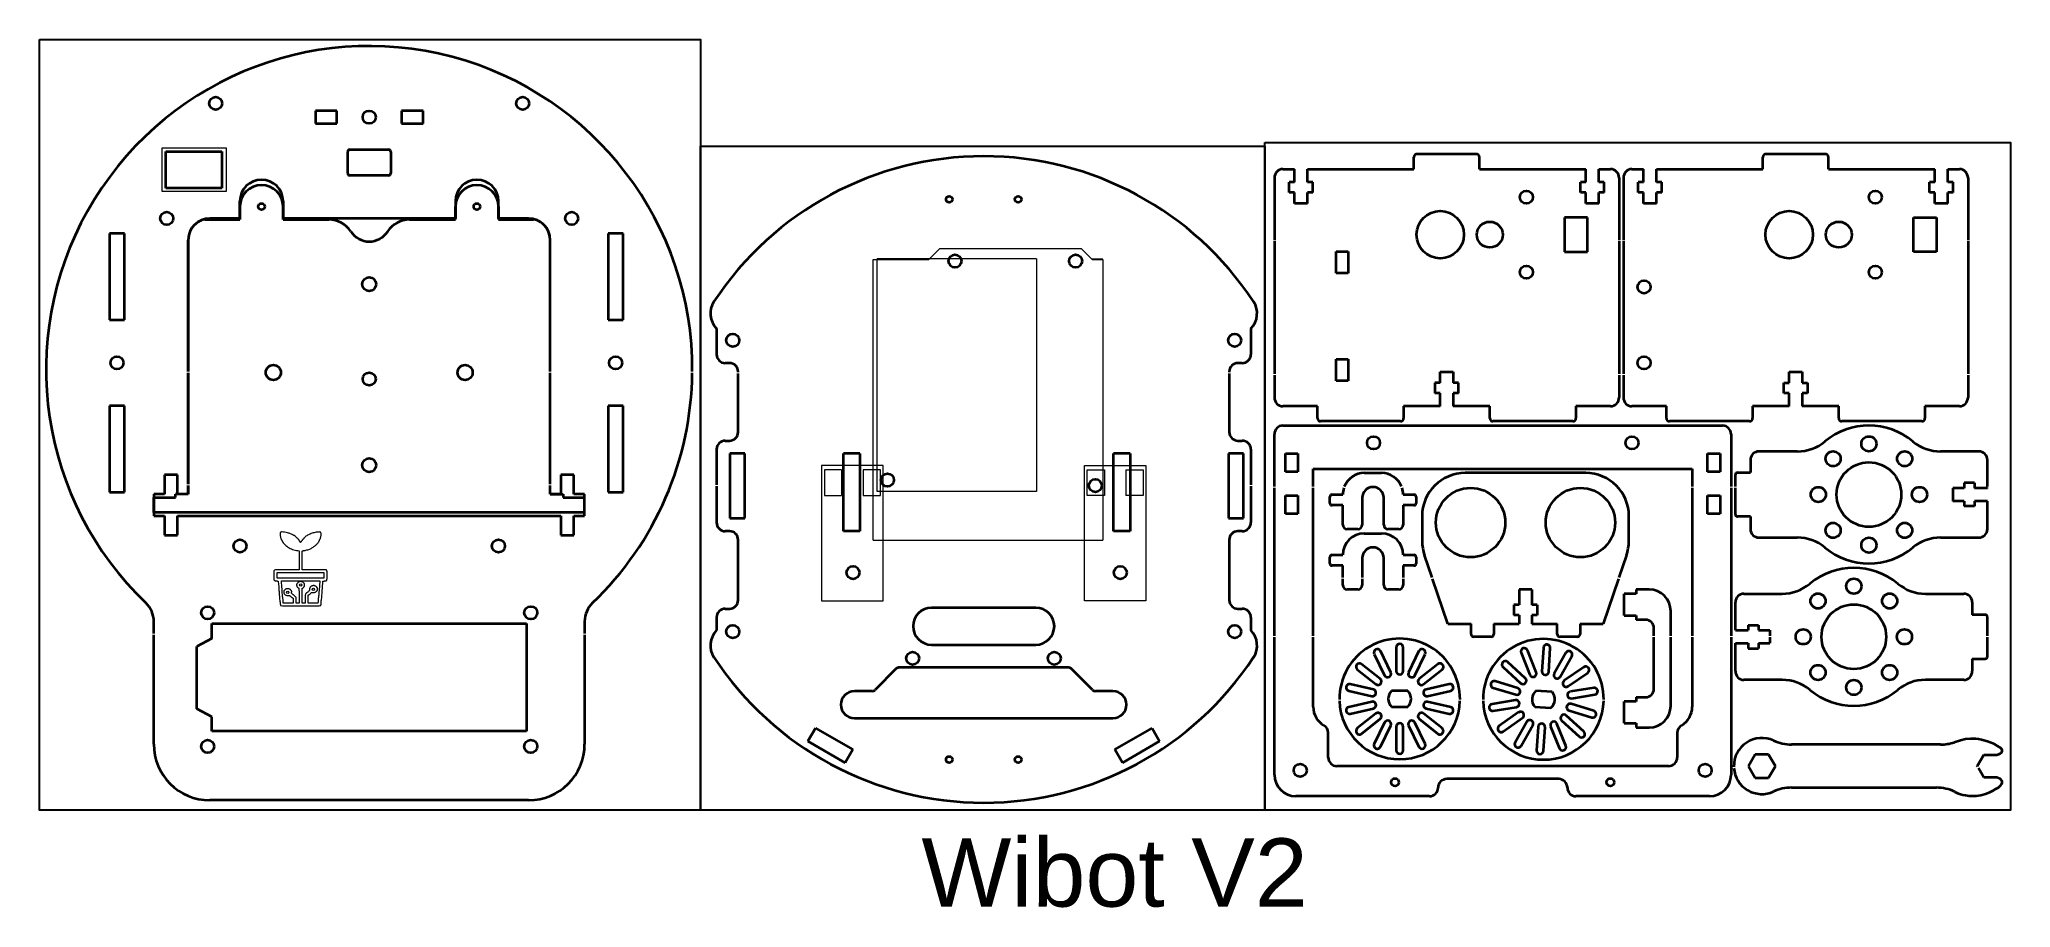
# Model space of a CAD drawing. Extents: x 80 to 538, y 371 to 572.
import ezdxf

# ---------------------------------------------------------------- set-up
doc = ezdxf.new("R2010")
doc.units = 0

msp = doc.modelspace()

# ---------------------------------------------------------------- texts
at = {"color": 5, "insert": (284.96, 386.9), "char_height": 15.8197, "attachment_point": 1}
msp.add_mtext_dynamic_manual_height_columns('{\\fArial|b0|i0|c0|p34;Wibot V2}', width=135.9355, gutter_width=1, heights=[0], dxfattribs=at)

# ---------------------------------------------------------------- linework, layer by layer
at = {"color": 7, "lineweight": 35, "ltscale": 0.075}
for p, q in [((144.27, 555.75), (144.27, 552.75)), ((149.27, 552.75), (149.27, 555.75)), ((164.27, 555.75), (164.27, 552.75)), ((169.27, 552.75), (169.27, 555.75)), ((371.57, 539.19), (371.57, 542.19)), ((374.57, 539.19), (374.57, 542.19)), ((439.17, 539.19), (439.17, 542.19)), ((442.17, 539.19), (442.17, 542.19)), ((452.57, 539.19), (452.57, 542.19)), ((455.57, 539.19), (455.57, 542.19)), ((520.17, 539.19), (520.17, 542.19)), ((523.17, 539.19), (523.17, 542.19)), ((126.77, 533.5), (126.77, 530.5)), ((136.77, 530.5), (136.77, 533.5)), ((176.77, 530.5), (176.77, 533.5)), ((186.77, 533.5), (186.77, 530.5)), ((374.57, 534.19), (371.57, 534.19)), ((442.17, 534.19), (439.17, 534.19)), ((455.57, 534.19), (452.57, 534.19)), ((523.17, 534.19), (520.17, 534.19)), ((405.37, 495.19), (408.37, 495.19)), ((486.37, 495.19), (489.37, 495.19)), ((405.37, 487.19), (405.37, 490.19)), ((408.37, 490.19), (408.37, 487.19)), ((486.37, 487.19), (486.37, 490.19)), ((489.37, 490.19), (489.37, 487.19)), ((474.37, 471.79), (477.37, 471.79)), ((112.27, 471.25), (109.27, 471.25)), ((114.77, 466.75), (111.77, 466.75)), ((198.77, 466.75), (201.77, 466.75)), ((204.27, 471.25), (201.27, 471.25)), ((524.37, 468.19), (524.37, 465.19)), ((532.37, 468.19), (529.37, 468.19)), ((532.37, 465.19), (529.37, 465.19)), ((477.37, 461.59), (474.37, 461.59)), ((109.27, 457.25), (112.27, 457.25)), ((201.27, 457.25), (204.27, 457.25)), ((426.66, 444.69), (423.66, 444.69)), ((453.87, 444.65), (450.87, 444.65)), ((237.41, 438.19), (237.41, 435.19)), ((361.41, 438.19), (361.41, 435.19)), ((473.87, 435.19), (476.87, 435.19)), ((481.87, 435.19), (481.87, 433.91)), ((531.87, 438.79), (528.87, 438.79)), ((473.87, 432.19), (476.87, 432.19)), ((481.87, 433.61), (481.87, 432.19)), ((528.87, 428.59), (531.87, 428.59)), ((450.87, 412.65), (453.87, 412.65))]:
    msp.add_line(p, q, dxfattribs=at)
at = {"color": 7, "lineweight": 35, "ltscale": 0.125}
for p, q in [((149.27, 555.75), (144.27, 555.75)), ((169.27, 555.75), (164.27, 555.75)), ((144.27, 552.75), (149.27, 552.75)), ((164.27, 552.75), (169.27, 552.75)), ((151.77, 541.22), (151.77, 546.22)), ((161.77, 546.22), (161.77, 541.22)), ((381.19, 518.07), (381.19, 523.07)), ((383.99, 523.07), (383.99, 518.07)), ((381.19, 493.07), (381.19, 498.07)), ((383.99, 498.07), (383.99, 493.07)), ((106.77, 466.75), (106.77, 461.75)), ((206.77, 461.75), (206.77, 466.75)), ((106.77, 466), (111.77, 466)), ((201.77, 466), (206.77, 466)), ((448.07, 438.65), (448.07, 443.65)), ((448.07, 413.65), (448.07, 418.65))]:
    msp.add_line(p, q, dxfattribs=at)
at = {"color": 7, "lineweight": 35, "ltscale": 0.325}
for p, q in [((109.58, 546.28), (122.58, 546.28)), ((122.58, 537.78), (109.58, 537.78))]:
    msp.add_line(p, q, dxfattribs=at)
at = {"color": 7, "lineweight": 35, "ltscale": 0.2125}
for p, q in [((109.58, 537.78), (109.58, 546.28)), ((122.58, 546.28), (122.58, 537.78)), ((405.37, 487.19), (396.87, 487.19)), ((416.87, 487.19), (408.37, 487.19)), ((486.37, 487.19), (477.87, 487.19)), ((497.87, 487.19), (489.37, 487.19))]:
    msp.add_line(p, q, dxfattribs=at)
at = {"color": 7, "lineweight": 35, "ltscale": 0.225}
for p, q in [((152.27, 546.72), (161.27, 546.72)), ((161.27, 540.72), (152.27, 540.72))]:
    msp.add_line(p, q, dxfattribs=at)
at = {"color": 7, "lineweight": 35, "ltscale": 0.07}
for p, q in [((399.27, 542.19), (399.27, 544.99)), ((414.47, 542.19), (414.47, 544.99)), ((480.27, 542.19), (480.27, 544.99)), ((495.47, 542.19), (495.47, 544.99)), ((381.19, 523.07), (383.99, 523.07)), ((383.99, 518.07), (381.19, 518.07)), ((381.19, 498.07), (383.99, 498.07)), ((383.99, 493.07), (381.19, 493.07)), ((376.87, 484.39), (376.87, 487.19)), ((396.87, 487.19), (396.87, 484.39)), ((416.87, 484.39), (416.87, 487.19)), ((436.87, 487.19), (436.87, 484.39)), ((457.87, 484.39), (457.87, 487.19)), ((477.87, 487.19), (477.87, 484.39)), ((497.87, 484.39), (497.87, 487.19)), ((517.87, 487.19), (517.87, 484.39)), ((450.87, 443.65), (448.07, 443.65)), ((448.07, 438.65), (450.87, 438.65)), ((450.87, 418.65), (448.07, 418.65)), ((448.07, 413.65), (450.87, 413.65))]:
    msp.add_line(p, q, dxfattribs=at)
at = {"color": 7, "lineweight": 35, "ltscale": 0.345}
for p, q in [((413.77, 545.69), (399.97, 545.69)), ((494.77, 545.69), (480.97, 545.69))]:
    msp.add_line(p, q, dxfattribs=at)
at = {"color": 7, "lineweight": 35}
for p, q in [((366.87, 540.19), (366.87, 525.75)), ((374.57, 542.19), (399.27, 542.19)), ((414.47, 542.19), (439.17, 542.19)), ((446.87, 540.19), (446.87, 525.75)), ((447.87, 540.19), (447.87, 525.75)), ((455.57, 542.19), (480.27, 542.19)), ((495.47, 542.19), (520.17, 542.19)), ((527.87, 540.19), (527.87, 525.75)), ((176.77, 530.75), (136.77, 530.75)), ((96.47, 527.25), (96.47, 507.25)), ((99.97, 507.25), (99.97, 527.25)), ((212.21, 527.25), (212.21, 507.25)), ((215.71, 507.25), (215.71, 527.25)), ((114.77, 525.75), (114.77, 495.23)), ((114.77, 495.23), (114.77, 525.75)), ((198.77, 495.23), (198.77, 525.75)), ((198.77, 495.23), (198.77, 525.75)), ((366.87, 525.45), (366.87, 494.67)), ((446.87, 525.45), (446.87, 494.67)), ((447.87, 525.45), (447.87, 494.67)), ((527.87, 525.45), (527.87, 494.67)), ((114.77, 494.93), (114.77, 469.09)), ((114.77, 469.09), (114.77, 494.93)), ((198.77, 469.09), (198.77, 494.93)), ((198.77, 469.09), (198.77, 494.93)), ((366.87, 494.37), (366.87, 489.19)), ((446.87, 494.37), (446.87, 489.19)), ((447.87, 494.37), (447.87, 489.19)), ((527.87, 494.37), (527.87, 489.19)), ((96.47, 487.25), (96.47, 467.25)), ((99.97, 467.25), (99.97, 487.25)), ((212.21, 487.25), (212.21, 467.25)), ((215.71, 467.25), (215.71, 487.25)), ((366.87, 468.53), (366.87, 480.69)), ((368.87, 482.69), (470.87, 482.69)), ((472.87, 480.69), (472.87, 468.53)), ((375.87, 472.69), (463.87, 472.69)), ((375.87, 468.53), (375.87, 472.69)), ((439.16, 471.69), (411.16, 471.69)), ((463.87, 472.69), (463.87, 468.53)), ((114.77, 466.75), (114.77, 468.79)), ((114.77, 468.79), (114.77, 466.75)), ((198.77, 466.75), (198.77, 468.79)), ((198.77, 466.75), (198.77, 468.79)), ((366.87, 433.91), (366.87, 468.23)), ((375.87, 433.91), (375.87, 468.23)), ((463.87, 468.23), (463.87, 433.91)), ((472.87, 468.23), (472.87, 433.91)), ((206.77, 462.5), (106.77, 462.5)), ((112.27, 461.75), (201.27, 461.75)), ((311.51, 440.42), (287.31, 440.42)), ((458.87, 433.91), (458.87, 439.65)), ((106.77, 434.47), (106.77, 437.23)), ((120.24, 436.75), (193.27, 436.75)), ((193.27, 436.75), (193.27, 411.75)), ((206.77, 437.23), (206.77, 434.47)), ((106.77, 408.75), (106.77, 434.17)), ((206.77, 434.17), (206.77, 408.75)), ((287.31, 431.84), (311.51, 431.84)), ((366.87, 401.69), (366.87, 433.61)), ((375.87, 417.46), (375.87, 433.61)), ((458.87, 417.65), (458.87, 433.61)), ((463.87, 433.61), (463.87, 417.46)), ((472.87, 433.61), (472.87, 401.69)), ((319, 426.59), (279.83, 426.59)), ((269.41, 414.79), (329.41, 414.79)), ((193.27, 411.75), (120.24, 411.75)), ((521.52, 408.69), (486.9, 408.69)), ((458.37, 403.69), (381.37, 403.69)), ((432.87, 400.69), (406.87, 400.69)), ((486.9, 398.69), (520.53, 398.69)), ((193.77, 395.75), (119.77, 395.75)), ((402.87, 396.69), (371.87, 396.69)), ((467.87, 396.69), (436.87, 396.69))]:
    msp.add_line(p, q, dxfattribs=at)
at = {"color": 7, "lineweight": 35, "ltscale": 0.0675}
for p, q in [((368.87, 542.19), (371.57, 542.19)), ((442.17, 542.19), (444.87, 542.19)), ((449.87, 542.19), (452.57, 542.19)), ((523.17, 542.19), (525.87, 542.19))]:
    msp.add_line(p, q, dxfattribs=at)
at = {"color": 7, "lineweight": 35, "ltscale": 0.03125}
for p, q in [((371.57, 539.19), (370.32, 539.19)), ((371.57, 536.79), (370.32, 536.79)), ((375.82, 539.19), (374.57, 539.19)), ((375.82, 536.79), (374.57, 536.79)), ((439.17, 539.19), (437.92, 539.19)), ((439.17, 536.79), (437.92, 536.79)), ((443.42, 539.19), (442.17, 539.19)), ((443.42, 536.79), (442.17, 536.79)), ((452.57, 539.19), (451.32, 539.19)), ((452.57, 536.79), (451.32, 536.79)), ((456.82, 539.19), (455.57, 539.19)), ((456.82, 536.79), (455.57, 536.79)), ((520.17, 539.19), (518.92, 539.19)), ((520.17, 536.79), (518.92, 536.79)), ((524.42, 539.19), (523.17, 539.19)), ((524.42, 536.79), (523.17, 536.79)), ((405.37, 492.59), (404.12, 492.59)), ((405.37, 490.19), (404.12, 490.19)), ((409.62, 492.59), (408.37, 492.59)), ((409.62, 490.19), (408.37, 490.19)), ((485.12, 492.59), (486.37, 492.59)), ((486.37, 490.19), (485.12, 490.19)), ((489.37, 492.59), (490.62, 492.59)), ((490.62, 490.19), (489.37, 490.19))]:
    msp.add_line(p, q, dxfattribs=at)
at = {"color": 7, "lineweight": 35, "ltscale": 0.060001}
for p, q in [((370.32, 536.79), (370.32, 539.19)), ((375.82, 536.79), (375.82, 539.19)), ((437.92, 536.79), (437.92, 539.19)), ((443.42, 536.79), (443.42, 539.19)), ((451.32, 536.79), (451.32, 539.19)), ((456.82, 536.79), (456.82, 539.19)), ((518.92, 536.79), (518.92, 539.19)), ((524.42, 536.79), (524.42, 539.19)), ((529.37, 469.39), (526.97, 469.39)), ((529.37, 463.99), (526.97, 463.99)), ((476.87, 436.39), (479.27, 436.39)), ((476.87, 430.99), (479.27, 430.99))]:
    msp.add_line(p, q, dxfattribs=at)
at = {"color": 7, "lineweight": 35, "ltscale": 0.064999}
for p, q in [((371.57, 534.19), (371.57, 536.79)), ((374.57, 534.19), (374.57, 536.79)), ((439.17, 534.19), (439.17, 536.79)), ((442.17, 534.19), (442.17, 536.79)), ((452.57, 534.19), (452.57, 536.79)), ((455.57, 534.19), (455.57, 536.79)), ((520.17, 534.19), (520.17, 536.79)), ((523.17, 534.19), (523.17, 536.79)), ((526.97, 468.19), (524.37, 468.19)), ((526.97, 465.19), (524.37, 465.19)), ((479.27, 435.19), (481.87, 435.19)), ((479.27, 432.19), (481.87, 432.19))]:
    msp.add_line(p, q, dxfattribs=at)
at = {"color": 7, "lineweight": 35, "ltscale": 0.175}
for p, q in [((126.77, 530.75), (119.77, 530.75)), ((193.77, 530.75), (186.77, 530.75))]:
    msp.add_line(p, q, dxfattribs=at)
at = {"color": 7, "lineweight": 35, "ltscale": 0.1}
for p, q in [((126.77, 530.75), (126.77, 534.75)), ((136.77, 534.75), (136.77, 530.75)), ((176.77, 534.75), (176.77, 530.75)), ((186.77, 530.75), (186.77, 534.75)), ((387.75, 471.69), (391.75, 471.69)), ((387.75, 457.69), (391.75, 457.69))]:
    msp.add_line(p, q, dxfattribs=at)
at = {"color": 7, "lineweight": 35, "ltscale": 0.132922}
for p, q in [((439.53, 530.97), (434.21, 530.97)), ((515.21, 530.97), (520.53, 530.97)), ((434.21, 523.01), (439.53, 523.01)), ((520.53, 523.01), (515.21, 523.01))]:
    msp.add_line(p, q, dxfattribs=at)
at = {"color": 7, "lineweight": 35, "ltscale": 0.19882}
for p, q in [((434.21, 530.97), (434.21, 523.01)), ((439.53, 523.01), (439.53, 530.97)), ((515.21, 523.01), (515.21, 530.97)), ((520.53, 530.97), (520.53, 523.01))]:
    msp.add_line(p, q, dxfattribs=at)
at = {"color": 7, "lineweight": 35, "ltscale": 0.0875}
for p, q in [((99.97, 527.25), (96.47, 527.25)), ((215.71, 527.25), (212.21, 527.25)), ((96.47, 507.25), (99.97, 507.25)), ((212.21, 507.25), (215.71, 507.25)), ((99.97, 487.25), (96.47, 487.25)), ((215.71, 487.25), (212.21, 487.25)), ((243.97, 476.19), (240.47, 476.19)), ((359.71, 476.19), (356.21, 476.19)), ((96.47, 467.25), (99.97, 467.25)), ((212.21, 467.25), (215.71, 467.25)), ((106.77, 462.5), (106.77, 466)), ((206.77, 462.5), (206.77, 466)), ((240.47, 461.19), (243.97, 461.19)), ((356.21, 461.19), (359.71, 461.19)), ((258.58, 409.47), (260.33, 412.5)), ((338.49, 412.5), (340.24, 409.47)), ((268.99, 407.5), (267.24, 404.47)), ((331.58, 404.47), (329.83, 407.5))]:
    msp.add_line(p, q, dxfattribs=at)
at = {"color": 7, "lineweight": 35, "ltscale": 0.204246}
for p, q in [((118.6, 530.5), (126.77, 530.5)), ((186.77, 530.5), (194.94, 530.5))]:
    msp.add_line(p, q, dxfattribs=at)
at = {"color": 7, "lineweight": 35, "ltscale": 0.26652}
for p, q in [((136.77, 530.5), (147.43, 530.5)), ((166.1, 530.5), (176.77, 530.5))]:
    msp.add_line(p, q, dxfattribs=at)
at = {"color": 3, "linetype": 'Continuous', "lineweight": 15}
for p, q in [((286.7, 521.23), (289.24, 523.77)), ((289.24, 523.77), (322, 523.77)), ((322, 523.77), (324.54, 521.23)), ((273.74, 456.09), (273.74, 521.23)), ((273.74, 521.23), (286.7, 521.23)), ((274.66, 467.4), (274.66, 521.4)), ((311.66, 521.4), (274.66, 521.4)), ((311.66, 521.4), (311.66, 467.4)), ((327.08, 521.23), (327.08, 456.09)), ((266.41, 472.44), (266.41, 466.44)), ((271.41, 472.44), (271.41, 466.44)), ((327.41, 472.44), (327.41, 466.44)), ((332.41, 472.44), (332.41, 466.44)), ((311.66, 467.4), (274.66, 467.4)), ((271.41, 466.44), (275.41, 466.44)), ((327.41, 466.44), (323.41, 466.44)), ((273.74, 456.09), (327.08, 456.09))]:
    msp.add_line(p, q, dxfattribs=at)
at = {"color": 3}
msp.add_line((327.08, 521.23), (324.54, 521.23), dxfattribs=at)
at = {"color": 7, "lineweight": 35, "ltscale": 0.15}
for p, q in [((237.41, 505.19), (237.41, 499.19)), ((361.41, 505.19), (361.41, 499.19))]:
    msp.add_line(p, q, dxfattribs=at)
at = {"color": 7, "lineweight": 35, "ltscale": 0.025}
for p, q in [((240.41, 497.19), (239.41, 497.19)), ((359.41, 497.19), (358.41, 497.19)), ((239.41, 479.19), (240.41, 479.19)), ((358.41, 479.19), (359.41, 479.19)), ((240.41, 458.19), (239.41, 458.19)), ((359.41, 458.19), (358.41, 458.19)), ((450.87, 444.65), (450.87, 443.65)), ((239.41, 440.19), (240.41, 440.19)), ((358.41, 440.19), (359.41, 440.19)), ((450.87, 438.65), (450.87, 437.65)), ((450.87, 419.65), (450.87, 418.65)), ((450.87, 413.65), (450.87, 412.65))]:
    msp.add_line(p, q, dxfattribs=at)
at = {"color": 7, "lineweight": 35, "ltscale": 0.35}
for p, q in [((242.41, 495.06), (242.41, 495.19)), ((242.41, 481.19), (242.41, 494.76)), ((356.41, 495.19), (356.41, 495.06)), ((356.41, 494.76), (356.41, 481.19)), ((242.41, 442.19), (242.41, 456.19)), ((356.41, 456.19), (356.41, 442.19)), ((454.97, 433.91), (454.97, 435.65)), ((454.97, 421.65), (454.97, 433.61))]:
    msp.add_line(p, q, dxfattribs=at)
at = {"color": 7, "lineweight": 35, "ltscale": 0.065}
for p, q in [((405.37, 492.59), (405.37, 495.19)), ((408.37, 495.19), (408.37, 492.59)), ((486.37, 492.59), (486.37, 495.19)), ((489.37, 495.19), (489.37, 492.59))]:
    msp.add_line(p, q, dxfattribs=at)
at = {"color": 7, "lineweight": 35, "ltscale": 0.06}
for p, q in [((404.12, 492.59), (404.12, 490.19)), ((409.62, 490.19), (409.62, 492.59)), ((485.12, 490.19), (485.12, 492.59)), ((490.62, 492.59), (490.62, 490.19)), ((422.46, 441.09), (422.46, 438.69)), ((427.86, 441.09), (427.86, 438.69)), ((412.51, 434.29), (412.51, 436.69)), ((417.81, 436.69), (417.81, 434.29)), ((432.51, 434.29), (432.51, 436.69)), ((437.81, 436.69), (437.81, 434.29))]:
    msp.add_line(p, q, dxfattribs=at)
at = {"color": 7, "lineweight": 35, "ltscale": 0.2}
for p, q in [((376.87, 487.19), (368.87, 487.19)), ((444.87, 487.19), (436.87, 487.19)), ((457.87, 487.19), (449.87, 487.19)), ((525.87, 487.19), (517.87, 487.19))]:
    msp.add_line(p, q, dxfattribs=at)
at = {"color": 7, "lineweight": 35, "ltscale": 0.464999}
for p, q in [((396.17, 483.69), (377.57, 483.69)), ((436.17, 483.69), (417.57, 483.69)), ((477.17, 483.69), (458.57, 483.69)), ((517.17, 483.69), (498.57, 483.69))]:
    msp.add_line(p, q, dxfattribs=at)
at = {"color": 7, "lineweight": 35, "ltscale": 0.425}
for p, q in [((237.41, 477.19), (237.41, 468.92)), ((361.41, 477.19), (361.41, 468.92)), ((237.41, 468.62), (237.41, 460.19)), ((361.41, 468.62), (361.41, 460.19))]:
    msp.add_line(p, q, dxfattribs=at)
at = {"color": 7, "lineweight": 35, "ltscale": 0.375}
for p, q in [((240.47, 476.19), (240.47, 461.19)), ((243.97, 461.19), (243.97, 476.19)), ((356.21, 476.19), (356.21, 461.19)), ((359.71, 461.19), (359.71, 476.19))]:
    msp.add_line(p, q, dxfattribs=at)
at = {"color": 7, "lineweight": 35, "ltscale": 0.45}
for p, q in [((266.82, 458.19), (266.82, 476.19)), ((270.62, 476.19), (270.62, 458.19)), ((329.56, 458.19), (329.56, 476.19)), ((333.36, 476.19), (333.36, 458.19))]:
    msp.add_line(p, q, dxfattribs=at)
at = {"color": 7, "lineweight": 35, "ltscale": 0.095}
for p, q in [((270.62, 476.19), (266.82, 476.19)), ((333.36, 476.19), (329.56, 476.19)), ((270.62, 458.19), (266.82, 458.19)), ((333.36, 458.19), (329.56, 458.19))]:
    msp.add_line(p, q, dxfattribs=at)
at = {"color": 7, "lineweight": 35, "ltscale": 0.105}
for p, q in [((369.42, 471.99), (369.42, 476.19)), ((372.32, 476.19), (372.32, 471.99)), ((467.42, 471.99), (467.42, 476.19)), ((470.32, 476.19), (470.32, 471.99))]:
    msp.add_line(p, q, dxfattribs=at)
at = {"color": 7, "lineweight": 35, "ltscale": 0.0725}
for p, q in [((369.42, 476.19), (372.32, 476.19)), ((372.32, 471.99), (369.42, 471.99)), ((477.37, 474.69), (477.37, 471.79)), ((369.42, 466.49), (372.32, 466.49)), ((372.32, 462.19), (369.42, 462.19)), ((477.37, 461.59), (477.37, 458.69)), ((528.87, 441.69), (528.87, 438.79)), ((528.87, 428.59), (528.87, 425.69))]:
    msp.add_line(p, q, dxfattribs=at)
at = {"color": 7, "lineweight": 35, "ltscale": 0.072501}
for p, q in [((467.42, 476.19), (470.32, 476.19)), ((470.32, 471.99), (467.42, 471.99)), ((467.42, 466.49), (470.32, 466.49)), ((470.32, 462.19), (467.42, 462.19))]:
    msp.add_line(p, q, dxfattribs=at)
at = {"color": 7, "lineweight": 35, "ltscale": 0.222169}
for p, q in [((488.25, 476.69), (479.37, 476.69)), ((479.37, 456.69), (488.25, 456.69)), ((475.87, 443.69), (484.75, 443.69)), ((484.75, 423.69), (475.87, 423.69))]:
    msp.add_line(p, q, dxfattribs=at)
at = {"color": 7, "lineweight": 35, "ltscale": 0.222168}
for p, q in [((530.37, 476.69), (521.48, 476.69)), ((521.48, 456.69), (530.37, 456.69)), ((517.98, 443.69), (526.87, 443.69)), ((526.87, 423.69), (517.98, 423.69))]:
    msp.add_line(p, q, dxfattribs=at)
at = {"color": 7, "lineweight": 35, "ltscale": 0.23}
for p, q in [((473.87, 468.53), (473.87, 471.29)), ((473.87, 462.09), (473.87, 468.23)), ((532.37, 433.91), (532.37, 438.29)), ((532.37, 429.09), (532.37, 433.61))]:
    msp.add_line(p, q, dxfattribs=at)
at = {"color": 7, "lineweight": 35, "ltscale": 0.1625}
for p, q in [((532.37, 468.53), (532.37, 474.69)), ((532.37, 468.19), (532.37, 468.23)), ((532.37, 458.69), (532.37, 465.19)), ((473.87, 435.19), (473.87, 441.69)), ((473.87, 425.69), (473.87, 432.19))]:
    msp.add_line(p, q, dxfattribs=at)
at = {"color": 7, "lineweight": 35, "ltscale": 0.0625}
for p, q in [((109.27, 466.75), (106.77, 466.75)), ((114.77, 466.75), (112.27, 466.75)), ((201.27, 466.75), (198.77, 466.75)), ((206.77, 466.75), (204.27, 466.75)), ((380.25, 466.69), (382.75, 466.69)), ((396.75, 466.69), (399.25, 466.69)), ((382.75, 464.19), (380.25, 464.19)), ((399.25, 464.19), (396.75, 464.19)), ((106.77, 461.75), (109.27, 461.75)), ((204.27, 461.75), (206.77, 461.75)), ((386.25, 458.69), (383.75, 458.69)), ((395.75, 458.69), (393.25, 458.69)), ((380.25, 452.69), (382.75, 452.69)), ((382.75, 450.19), (380.25, 450.19)), ((396.75, 452.69), (399.25, 452.69)), ((399.25, 450.19), (396.75, 450.19)), ((386.25, 444.69), (383.75, 444.69)), ((395.75, 444.69), (393.25, 444.69))]:
    msp.add_line(p, q, dxfattribs=at)
at = {"color": 7, "lineweight": 35, "ltscale": 0.1125}
for p, q in [((109.27, 471.25), (109.27, 466.75)), ((112.27, 466.75), (112.27, 471.25)), ((201.27, 471.25), (201.27, 466.75)), ((204.27, 466.75), (204.27, 471.25)), ((382.75, 459.69), (382.75, 464.19)), ((396.75, 464.19), (396.75, 459.69)), ((109.27, 461.75), (109.27, 457.25)), ((112.27, 457.25), (112.27, 461.75)), ((201.27, 461.75), (201.27, 457.25)), ((204.27, 457.25), (204.27, 461.75)), ((382.75, 447.42), (382.75, 450.19)), ((396.75, 450.19), (396.75, 447.42)), ((382.75, 445.69), (382.75, 447.12)), ((396.75, 447.12), (396.75, 445.69))]:
    msp.add_line(p, q, dxfattribs=at)
at = {"color": 7, "lineweight": 35, "ltscale": 0.01875}
for p, q in [((111.77, 466), (111.77, 466.75)), ((201.77, 466.75), (201.77, 466))]:
    msp.add_line(p, q, dxfattribs=at)
at = {"color": 7, "lineweight": 35, "ltscale": 0.03}
for p, q in [((526.97, 469.39), (526.97, 468.19)), ((529.37, 469.39), (529.37, 468.19)), ((526.97, 465.19), (526.97, 463.99)), ((529.37, 465.19), (529.37, 463.99)), ((423.66, 441.09), (422.46, 441.09)), ((427.86, 441.09), (426.66, 441.09)), ((423.66, 438.69), (422.46, 438.69)), ((427.86, 438.69), (426.66, 438.69)), ((476.87, 436.39), (476.87, 435.19)), ((479.27, 436.39), (479.27, 435.19)), ((476.87, 432.19), (476.87, 430.99)), ((479.27, 432.19), (479.27, 430.99))]:
    msp.add_line(p, q, dxfattribs=at)
at = {"color": 7, "lineweight": 35, "ltscale": 0.1075}
for p, q in [((369.42, 462.19), (369.42, 466.49)), ((372.32, 466.49), (372.32, 462.19)), ((467.42, 462.19), (467.42, 466.49)), ((470.32, 466.49), (470.32, 462.19))]:
    msp.add_line(p, q, dxfattribs=at)
at = {"color": 7, "lineweight": 35, "ltscale": 0.0375}
for p, q in [((379.75, 464.69), (379.75, 466.19)), ((399.75, 466.19), (399.75, 464.69)), ((379.75, 450.69), (379.75, 452.19)), ((399.75, 452.19), (399.75, 450.69))]:
    msp.add_line(p, q, dxfattribs=at)
at = {"color": 7, "lineweight": 35, "ltscale": 0.15625}
for p, q in [((387.25, 465.94), (387.25, 459.69)), ((392.25, 459.69), (392.25, 465.94)), ((387.25, 451.94), (387.25, 447.42)), ((392.25, 445.69), (392.25, 451.94)), ((387.25, 447.12), (387.25, 445.69))]:
    msp.add_line(p, q, dxfattribs=at)
at = {"color": 7, "lineweight": 35, "ltscale": 0.145833}
for p, q in [((401.16, 461.69), (401.16, 455.86)), ((449.16, 455.86), (449.16, 461.69))]:
    msp.add_line(p, q, dxfattribs=at)
at = {"color": 7, "lineweight": 35, "ltscale": 0.420833}
for p, q in [((403.48, 447.42), (401.7, 452.61)), ((448.62, 452.61), (446.83, 447.42)), ((407.16, 436.69), (403.58, 447.12)), ((446.73, 447.12), (443.16, 436.69))]:
    msp.add_line(p, q, dxfattribs=at)
at = {"color": 7, "lineweight": 35, "ltscale": 0.09}
for p, q in [((423.66, 444.69), (423.66, 441.09)), ((426.66, 444.69), (426.66, 441.09))]:
    msp.add_line(p, q, dxfattribs=at)
at = {"color": 7, "lineweight": 35, "ltscale": 0.086289}
msp.add_line((120.24, 433.3), (120.24, 436.75), dxfattribs=at)
at = {"color": 7, "lineweight": 35, "ltscale": 0.133749}
msp.add_line((407.16, 436.69), (412.51, 436.69), dxfattribs=at)
at = {"color": 7, "lineweight": 35, "ltscale": 0.14625}
msp.add_line((417.81, 436.69), (423.66, 436.69), dxfattribs=at)
at = {"color": 7, "lineweight": 35, "ltscale": 0.05}
for p, q in [((423.66, 438.69), (423.66, 436.69)), ((426.66, 438.69), (426.66, 436.69))]:
    msp.add_line(p, q, dxfattribs=at)
at = {"color": 7, "lineweight": 35, "ltscale": 0.146249}
msp.add_line((426.66, 436.69), (432.51, 436.69), dxfattribs=at)
at = {"color": 7, "lineweight": 35, "ltscale": 0.13375}
msp.add_line((437.81, 436.69), (443.16, 436.69), dxfattribs=at)
at = {"color": 7, "lineweight": 35, "ltscale": 0.0525}
for p, q in [((452.97, 437.65), (450.87, 437.65)), ((450.87, 419.65), (452.97, 419.65))]:
    msp.add_line(p, q, dxfattribs=at)
at = {"color": 7, "lineweight": 35, "ltscale": 0.098822}
msp.add_line((120.24, 433.3), (116.77, 431.42), dxfattribs=at)
at = {"color": 7, "lineweight": 35, "ltscale": 0.361622}
msp.add_line((116.77, 416.96), (116.77, 431.42), dxfattribs=at)
at = {"color": 7, "lineweight": 35, "ltscale": 0.1375}
for p, q in [((393.88, 425.43), (391.5, 430.39)), ((395.16, 431.22), (395.16, 425.72)), ((396.76, 425.72), (396.76, 431.22)), ((400.42, 430.39), (398.04, 425.43)), ((386.12, 426.1), (390.42, 422.67)), ((391.42, 423.92), (387.12, 427.35)), ((390.05, 429.69), (392.44, 424.74)), ((399.48, 424.74), (401.87, 429.69)), ((404.8, 427.35), (400.5, 423.92)), ((401.5, 422.67), (405.8, 426.1)), ((419.96, 426.64), (424.02, 422.94)), ((425.1, 424.12), (421.04, 427.83)), ((434.52, 429.97), (431.81, 425.19)), ((433.2, 424.4), (435.91, 429.18)), ((384.13, 421.15), (389.49, 419.93)), ((389.85, 421.49), (384.49, 422.71)), ((407.43, 422.71), (402.07, 421.49)), ((402.43, 419.93), (407.79, 421.15)), ((417.65, 421.84), (422.92, 420.26)), ((423.37, 421.8), (418.11, 423.37)), ((435.08, 422.2), (439.6, 425.34)), ((441, 421.85), (435.57, 420.98)), ((384.49, 415.83), (389.85, 417.06)), ((402.07, 417.06), (407.43, 415.83)), ((422.83, 418.96), (417.4, 418.09)), ((417.65, 416.51), (423.08, 417.38)), ((435.27, 416.56), (440.54, 414.98)), ((441, 416.52), (435.73, 418.1)), ((435.82, 419.4), (441.25, 420.27)), ((390.42, 415.88), (386.12, 412.45)), ((387.12, 411.2), (391.42, 414.63)), ((392.44, 413.81), (390.05, 408.85)), ((391.5, 408.16), (393.88, 413.11)), ((395.16, 412.82), (395.16, 407.32)), ((396.76, 407.32), (396.76, 412.82)), ((398.04, 413.11), (400.42, 408.16)), ((401.87, 408.85), (399.48, 413.81)), ((400.5, 414.63), (404.8, 411.2)), ((405.8, 412.45), (401.5, 415.88)), ((423.57, 416.16), (419.05, 413.02)), ((419.96, 411.71), (424.48, 414.85)), ((425.45, 413.96), (422.74, 409.18)), ((424.13, 408.39), (426.84, 413.17)), ((428.1, 412.8), (427.73, 407.31)), ((429.33, 407.2), (429.69, 412.69)), ((434.52, 408.39), (432.47, 413.49)), ((433.55, 414.24), (437.61, 410.53)), ((438.69, 411.71), (434.63, 415.42))]:
    msp.add_line(p, q, dxfattribs=at)
at = {"color": 7, "lineweight": 35, "ltscale": 0.1025}
for p, q in [((417.21, 433.69), (413.11, 433.69)), ((437.21, 433.69), (433.11, 433.69))]:
    msp.add_line(p, q, dxfattribs=at)
at = {"color": 7, "lineweight": 35, "ltscale": 0.137499}
for p, q in [((427.66, 425.46), (425.61, 430.57)), ((429.32, 431.16), (428.95, 425.67)), ((430.55, 425.56), (430.92, 431.05)), ((430.99, 412.9), (433.04, 407.79))]:
    msp.add_line(p, q, dxfattribs=at)
at = {"color": 7, "lineweight": 35, "ltscale": 0.173744}
msp.add_line((279.12, 426.3), (274.2, 421.39), dxfattribs=at)
at = {"color": 7, "lineweight": 35, "ltscale": 0.173743}
msp.add_line((324.62, 421.39), (319.7, 426.3), dxfattribs=at)
at = {"color": 7, "lineweight": 35, "ltscale": 0.137501}
for p, q in [((424.12, 429.97), (426.18, 424.87)), ((438.69, 426.65), (434.17, 423.51)), ((389.49, 418.62), (384.13, 417.39)), ((407.79, 417.39), (402.43, 418.62))]:
    msp.add_line(p, q, dxfattribs=at)
at = {"color": 7, "lineweight": 35, "ltscale": 0.102145}
for p, q in [((273.5, 421.09), (269.41, 421.09)), ((329.41, 421.09), (325.33, 421.09))]:
    msp.add_line(p, q, dxfattribs=at)
at = {"color": 7, "lineweight": 35, "ltscale": 0.093633}
for p, q in [((397.83, 421.15), (394.09, 421.15)), ((431.32, 420.93), (427.58, 421.18)), ((394.09, 417.4), (397.83, 417.4)), ((427.33, 417.43), (431.07, 417.18))]:
    msp.add_line(p, q, dxfattribs=at)
at = {"color": 7, "lineweight": 35, "ltscale": 0.098827}
msp.add_line((120.24, 415.08), (116.77, 416.96), dxfattribs=at)
at = {"color": 7, "lineweight": 35, "ltscale": 0.083147}
msp.add_line((120.24, 411.75), (120.24, 415.08), dxfattribs=at)
at = {"color": 7, "lineweight": 35, "ltscale": 0.25}
for p, q in [((260.33, 412.5), (268.99, 407.5)), ((267.24, 404.47), (258.58, 409.47))]:
    msp.add_line(p, q, dxfattribs=at)
at = {"color": 7, "lineweight": 35, "ltscale": 0.250001}
for p, q in [((329.83, 407.5), (338.49, 412.5)), ((340.24, 409.47), (331.58, 404.47))]:
    msp.add_line(p, q, dxfattribs=at)
at = {"color": 7, "lineweight": 35, "ltscale": 0.142688}
for p, q in [((379.37, 405.69), (379.37, 411.4)), ((460.37, 411.4), (460.37, 405.69))]:
    msp.add_line(p, q, dxfattribs=at)
at = {"color": 7, "lineweight": 35, "ltscale": 0.07828}
for p, q in [((478.46, 406.4), (476.89, 403.69)), ((476.89, 403.69), (478.46, 400.98)), ((481.59, 406.4), (478.46, 406.4)), ((483.15, 403.69), (481.59, 406.4)), ((481.59, 400.98), (483.15, 403.69)), ((478.46, 400.98), (481.59, 400.98))]:
    msp.add_line(p, q, dxfattribs=at)
at = {"color": 7, "lineweight": 35, "ltscale": 0.07595}
for p, q in [((530.02, 403.69), (531.54, 406.32)), ((530.11, 403.53), (530.02, 403.69)), ((531.54, 401.06), (530.29, 403.23))]:
    msp.add_line(p, q, dxfattribs=at)
at = {"color": 7, "lineweight": 35, "ltscale": 0.075949}
for p, q in [((531.54, 406.32), (534.58, 406.32)), ((534.58, 401.06), (531.54, 401.06))]:
    msp.add_line(p, q, dxfattribs=at)
for points in [[(80.22, 572.29), (233.63, 572.29), (233.63, 393.46), (80.22, 393.46)], [(233.63, 547.53), (364.67, 547.53), (364.67, 393.46), (233.63, 393.46)], [(364.67, 548.35), (537.75, 548.35), (537.75, 393.46), (364.67, 393.46)]]:
    msp.add_lwpolyline(points, close=True)
at = {"color": 3, "linetype": 'Continuous', "lineweight": 15}
msp.add_lwpolyline([(123.65, 537.05), (123.65, 547.05), (108.65, 547.05), (108.65, 537.05)], close=True, dxfattribs=at)
for points in [[(276.06, 467), (276.06, 473.44), (261.76, 473.44), (261.76, 442.04), (276.06, 442.04), (276.06, 473.44)], [(266.41, 472.44), (262.41, 472.44), (262.41, 466.44), (266.41, 466.44)], [(275.41, 466.44), (275.41, 472.44), (271.41, 472.44)], [(322.76, 467), (322.76, 473.44), (337.06, 473.44), (337.06, 442.04), (322.76, 442.04), (322.76, 473.44)], [(323.41, 466.44), (323.41, 472.44), (327.41, 472.44)], [(332.41, 472.44), (336.41, 472.44), (336.41, 466.44), (332.41, 466.44)]]:
    msp.add_lwpolyline(points, dxfattribs=at)
for points in [[(136.17, 457.89, 0.06243), (136.11, 457.82, 0.095329), (136.08, 457.74, 0.052055), (136.08, 457.63, 0.008033), (136.09, 457.4, 0.019619), (136.13, 457.09, 0.014307), (136.2, 456.75, 0.008091), (136.27, 456.44, 0.177661), (136.33, 456.36, -0.115974), (136.34, 456.34, -0.006792), (136.39, 456.26, -0.009984), (136.43, 456.17, -0.007168), (136.48, 456.06, 0.015595), (136.53, 455.94, 0.015505), (136.59, 455.83, 0.015544), (136.65, 455.74, 0.056743), (136.69, 455.68, -0.025343), (136.73, 455.64, -0.028687), (136.76, 455.6, -0.029725), (136.79, 455.57, -0.119676), (136.79, 455.54, 0.202931), (136.84, 455.44, 0.005175), (137.22, 455.07, 0.011737), (137.61, 454.73, 0.028906), (137.91, 454.5, 0.031277), (138.43, 454.2, 0.027909), (139, 453.96, 0.027879), (139.59, 453.78, 0.031022), (140.18, 453.67), (140.48, 453.64), (140.48, 451.44), (140.48, 449.25), (137.73, 449.25), (134.98, 449.25), (134.81, 449.13), (134.64, 449.02), (134.64, 447.94), (134.64, 446.87), (134.81, 446.75, 0.041624), (134.91, 446.7, 0.049689), (135.01, 446.66, 0.040704), (135.13, 446.64, 0.0175), (135.3, 446.64, -0.007086), (135.49, 446.63, -0.086207), (135.57, 446.62, -0.221674), (135.6, 446.58, -0.081654), (135.61, 446.51, 0.031183), (135.62, 446.46, 0.04025), (135.63, 446.42, 0.0451), (135.64, 446.39, 0.18027), (135.66, 446.37, -0.279484), (135.67, 446.35, -0.000378), (135.73, 445.74, -0.002897), (135.78, 445.05, -0.001762), (135.84, 444.23, 0.00143), (135.9, 443.41, 0.002338), (135.96, 442.72, 0.00029), (136.01, 442.11, 0.214541), (136.02, 442.08, -0.199811), (136.04, 442.05, -0.004281), (136.06, 441.91, -0.009175), (136.08, 441.74, -0.005977), (136.09, 441.54, 0.008518), (136.11, 441.31, 0.022468), (136.14, 441.14, 0.029803), (136.17, 441.02, 0.120138), (136.2, 440.96, 0.191284), (136.32, 440.91, 0.003091), (137.03, 440.89, 0.003828), (138.2, 440.88, 0.000429), (140.86, 440.88, 0.000306), (143.86, 440.88, 0.005172), (144.85, 440.89, 0.008652), (145.39, 440.91, 0.224382), (145.51, 440.98, 0.102504), (145.55, 441.06, 0.018573), (145.58, 441.21, 0.015977), (145.6, 441.43, 0.006916), (145.63, 441.72, -0.00493), (145.64, 441.97, -0.007701), (145.66, 442.18, -0.003007), (145.68, 442.36, -0.209089), (145.7, 442.39, 0.217737), (145.71, 442.41, 0.000319), (145.76, 443.01, 0.002466), (145.82, 443.69, 0.001509), (145.88, 444.49, -0.000882), (145.93, 445.28, -0.001445), (145.98, 445.96, -0.000136), (146.03, 446.56, -0.166192), (146.04, 446.58, -0.169566), (146.06, 446.59, -0.003523), (146.17, 446.61, -0.007813), (146.3, 446.63, -0.00513), (146.45, 446.64, 0.012853), (146.6, 446.66, 0.016007), (146.74, 446.69, 0.014325), (146.86, 446.72, 0.106593), (146.91, 446.74, 0.187617), (146.95, 446.81, 0.018734), (146.97, 447.01, 0.013002), (146.98, 447.34, 0.002323), (146.98, 447.95, 0.001456), (146.98, 448.69, 0.021751), (146.97, 448.95, 0.070901), (146.93, 449.08, 0.147006), (146.87, 449.17, 0.13863), (146.73, 449.21, 0.008115), (146.29, 449.23, 0.006115), (145.56, 449.24, 0.000771), (143.97, 449.25), (141.19, 449.25), (141.2, 451.38, -0.001646), (141.2, 452.21, -0.002642), (141.21, 452.91, -0.000494), (141.22, 453.53, -0.14723), (141.23, 453.58, -0.169856), (141.27, 453.6, -0.010823), (141.39, 453.63, -0.014885), (141.53, 453.67, -0.010466), (141.7, 453.7, 0.023943), (142.09, 453.77, 0.014437), (142.54, 453.9, 0.014254), (142.97, 454.05, 0.038402), (143.26, 454.18, 0.007835), (143.64, 454.41, 0.014438), (143.94, 454.6, 0.017603), (144.18, 454.77, 0.028146), (144.37, 454.94, 0.007809), (144.49, 455.07, 0.007451), (144.61, 455.2, 0.004639), (144.76, 455.37, 0.001053), (145.02, 455.67, 0.038837), (145.07, 455.74, 0.013355), (145.13, 455.85, 0.01318), (145.19, 455.98, 0.014884), (145.24, 456.1, -0.008373), (145.29, 456.21, -0.011468), (145.34, 456.31, -0.008364), (145.38, 456.39, -0.119276), (145.4, 456.42, 0.191092), (145.46, 456.5, 0.008899), (145.53, 456.84, 0.01568), (145.58, 457.2, 0.028145), (145.6, 457.5, 0.037771), (145.57, 457.8, 0.205141), (145.49, 457.94, 0.153141), (145.31, 458, 0.018857), (144.9, 457.98, 0.042329), (143.97, 457.84, 0.041182), (143.06, 457.53, 0.043233), (142.26, 457.11, 0.062797), (141.65, 456.59, -0.000959), (141.57, 456.51, -0.000665), (141.49, 456.41, -0.00067), (141.4, 456.32, -0.001381), (141.34, 456.25, 0.012375), (141.28, 456.19, 0.016737), (141.24, 456.14, 0.013748), (141.2, 456.09, 0.147649), (141.19, 456.06, -0.127793), (141.19, 456.04, -0.020881), (141.17, 456.01, -0.021827), (141.14, 455.96, -0.017702), (141.1, 455.92, 0.023635), (141.06, 455.87, 0.01241), (141.01, 455.81, 0.012318), (140.96, 455.74, 0.018495), (140.93, 455.67), (140.85, 455.53), (140.78, 455.65, 0.011435), (140.76, 455.7, 0.013166), (140.73, 455.75, 0.012299), (140.7, 455.78, 0.071268), (140.69, 455.8, -0.071599), (140.67, 455.82, -0.006568), (140.63, 455.87, -0.008379), (140.58, 455.94, -0.00647), (140.54, 456.01, 0.017515), (140.48, 456.1, 0.009504), (140.41, 456.2, 0.009458), (140.33, 456.3, 0.014756), (140.26, 456.38, 0.021235), (140.07, 456.56, 0.004934), (139.74, 456.85, 0.001249), (139.38, 457.16, 0.179494), (139.33, 457.18, -0.122166), (139.31, 457.19, -0.002172), (139.23, 457.23, -0.005301), (139.12, 457.29, -0.003494), (139.01, 457.36, 0.044751), (138.5, 457.6, 0.023781), (137.83, 457.81, 0.023719), (137.14, 457.95, 0.040149), (136.55, 458, 0.019708), (136.41, 458, 0.050768), (136.31, 457.98, 0.066259), (136.24, 457.95, 0.060021)], [(146.26, 447.97), (146.26, 447.3), (140.84, 447.3), (135.41, 447.3), (135.41, 447.93, -0.005049), (135.41, 448.18, -0.00776), (135.42, 448.39, -0.003323), (135.43, 448.57, -0.182194), (135.44, 448.6, -0.197221), (135.48, 448.61, -0.000055), (137.05, 448.62, -0.000979), (138.8, 448.63, -0.000593), (140.87, 448.63), (146.26, 448.63)], [(145.29, 446.62, -0.023488), (145.28, 446.28, -0.000697), (145.17, 444.85, -0.000096), (145.05, 443.3, -0.216581), (145.03, 443.26, 0.204241), (145.02, 443.23, 0.003334), (145, 443.07, 0.008076), (144.98, 442.87, 0.005199), (144.96, 442.64, -0.002049), (144.95, 442.4, -0.001853), (144.93, 442.14, -0.001855), (144.91, 441.91, -0.005922), (144.9, 441.76), (144.87, 441.46), (143.75, 441.46), (142.63, 441.46), (142.63, 442.4), (142.63, 443.33), (143.05, 443.68, -0.005501), (143.32, 443.9, -0.05724), (143.44, 443.97, -0.104602), (143.55, 444, -0.03571), (143.71, 443.99, 0.049229), (143.96, 443.98, 0.055281), (144.2, 444.03, 0.060511), (144.4, 444.12, 0.088953), (144.55, 444.25, -0.000546), (144.6, 444.32, -0.000536), (144.66, 444.38, -0.000527), (144.7, 444.44, -0.002038), (144.73, 444.48, 0.145179), (144.77, 444.57, 0.023306), (144.79, 444.77, 0.020326), (144.78, 444.97, 0.226059), (144.74, 445.04, -0.061206), (144.72, 445.06, -0.011707), (144.69, 445.11, -0.01232), (144.65, 445.16, -0.011063), (144.61, 445.21, 0.097495), (144.49, 445.34, 0.046096), (144.29, 445.45, 0.044884), (144.07, 445.53, 0.063024), (143.86, 445.56, 0.061937), (143.65, 445.53, 0.047155), (143.43, 445.46, 0.047295), (143.23, 445.34, 0.063586), (143.07, 445.2, 0.042781), (142.99, 445.08, 0.071706), (142.95, 444.96, 0.055367), (142.93, 444.82, 0.01658), (142.93, 444.61, -0.10062), (142.92, 444.51, -0.084451), (142.86, 444.41, -0.039724), (142.75, 444.29, -0.005961), (142.49, 444.07, -0.001203), (142.32, 443.92, -0.00171), (142.16, 443.79, -0.000952), (142.03, 443.68, -0.025097), (141.99, 443.66, 0.227139), (141.97, 443.61, 0.004322), (141.94, 443.35, 0.008503), (141.93, 443.01, 0.003701), (141.91, 442.55), (141.89, 441.49), (141.55, 441.49), (141.22, 441.49), (141.21, 443.22), (141.19, 444.95), (141.31, 444.99, 0.061951), (141.37, 445.02, 0.018406), (141.44, 445.08, 0.01816), (141.53, 445.16, 0.018672), (141.6, 445.24, 0.022613), (141.7, 445.35, 0.069466), (141.75, 445.44, 0.070673), (141.78, 445.54, 0.023981), (141.78, 445.69, 0.025007), (141.77, 445.84, 0.070878), (141.75, 445.94, 0.067443), (141.69, 446.04, 0.021104), (141.59, 446.16, 0.076427), (141.35, 446.35, 0.075032), (141.06, 446.46, 0.075451), (140.76, 446.48, 0.078681), (140.47, 446.41, 0.048583), (140.39, 446.37, 0.020517), (140.29, 446.29, 0.020069), (140.18, 446.2, 0.024707), (140.1, 446.11, 0.016885), (139.99, 445.98, 0.07768), (139.94, 445.89, 0.08442), (139.92, 445.79, 0.021988), (139.93, 445.63, 0.026019), (139.95, 445.49, 0.062203), (139.98, 445.39, 0.061961), (140.04, 445.29, 0.025652), (140.13, 445.18, 0.019347), (140.21, 445.11, 0.023661), (140.29, 445.05, 0.023131), (140.36, 445.01, 0.130962), (140.4, 445, -0.385202), (140.45, 444.96, -0.013911), (140.46, 444.7, -0.00996), (140.48, 444.25, -0.001144), (140.48, 443.23), (140.48, 441.46), (140.15, 441.46), (139.81, 441.46), (139.81, 442.14), (139.81, 442.82), (139.59, 443.03, 0.00664), (139.49, 443.13, 0.003018), (139.35, 443.25, 0.002988), (139.2, 443.39, 0.004098), (139.06, 443.5), (138.75, 443.77), (138.77, 444.01, 0.021808), (138.78, 444.15, 0.069064), (138.77, 444.24, 0.077982), (138.73, 444.32, 0.033189), (138.67, 444.41, -0.011065), (138.61, 444.47, -0.015046), (138.57, 444.53, -0.011891), (138.54, 444.58, -0.140729), (138.53, 444.6, 0.296317), (138.49, 444.66, 0.019088), (138.27, 444.75, 0.026939), (138.03, 444.82, 0.058251), (137.84, 444.84, 0.045153), (137.62, 444.82, 0.061773), (137.43, 444.77, 0.060745), (137.26, 444.66, 0.041864), (137.1, 444.51, 0.022907), (137, 444.39, 0.066983), (136.95, 444.3, 0.068696), (136.93, 444.2, 0.025002), (136.92, 444.05, 0.02557), (136.93, 443.9, 0.073845), (136.95, 443.8, 0.068057), (137.01, 443.71, 0.019421), (137.12, 443.58, 0.063932), (137.3, 443.42, 0.06527), (137.52, 443.32, 0.061775), (137.76, 443.28, 0.048392), (138.03, 443.29, -0.048213), (138.17, 443.29, -0.101566), (138.28, 443.26, -0.051797), (138.4, 443.18, -0.005575), (138.67, 442.97), (139.09, 442.62), (139.09, 442.04), (139.1, 441.46), (137.96, 441.48), (136.82, 441.49), (136.77, 442.21, 0.004395), (136.75, 442.48, 0.00691), (136.73, 442.72, 0.002444), (136.71, 442.92, 0.209845), (136.69, 442.95, -0.221256), (136.66, 443.01, -0.00015), (136.53, 444.79, -0.000217), (136.4, 446.55, -0.139173), (136.42, 446.65, -0.277121), (136.44, 446.66, -0.000083), (137.73, 446.68, -0.001346), (139.17, 446.68, -0.000813), (140.86, 446.69, -0.000567), (143.15, 446.68, -0.003047), (144.39, 446.67, -0.000892), (145.25, 446.66, -0.403166)]]:
    msp.add_lwpolyline(points, format="xyb", close=True, dxfattribs=at)
at = {"color": 7, "lineweight": 35}
for points in [[(534.58, 406.32), (534.99, 406.45), (535.35, 406.61), (535.62, 406.8), (535.76, 406.95), (535.83, 407.12), (535.81, 407.38), (535.66, 407.65), (535.4, 407.92), (535.05, 408.18), (534.67, 408.41), (533.99, 408.76), (533.26, 409.07), (532.36, 409.4), (530.98, 409.79), (530.31, 409.92), (529.67, 410), (529.03, 410.03), (528.42, 410.03), (527.31, 409.9), (526.1, 409.63), (524.62, 409.18)], [(524.83, 397.72), (525.46, 397.44), (526.11, 397.2), (526.68, 397.03), (527.27, 396.9), (528.11, 396.78), (528.98, 396.75), (529.85, 396.8), (530.87, 396.97), (531.9, 397.26), (532.94, 397.66), (533.71, 398.02), (534.34, 398.37), (534.93, 398.75), (535.22, 398.99), (535.47, 399.23), (535.67, 399.49), (535.79, 399.8), (535.79, 400.11), (535.71, 400.3), (535.57, 400.49), (535.3, 400.71), (534.96, 400.9), (534.58, 401.06)]]:
    msp.add_lwpolyline(points, dxfattribs=at)
for centre, radius in [((121.14, 557.46), 1.5), ((192.39, 557.46), 1.5), ((156.77, 554.25), 1.5), ((291.41, 535.19), 0.75), ((307.41, 535.19), 0.75), ((425.37, 535.69), 1.5), ((506.37, 535.69), 1.5), ((109.77, 530.75), 1.5), ((131.77, 533.5), 0.75), ((181.77, 533.5), 0.75), ((203.77, 530.75), 1.5), ((405.37, 526.99), 5.5), ((486.37, 526.99), 5.5), ((416.87, 526.99), 3), ((497.87, 526.99), 3), ((292.73, 520.85), 1.5), ((320.73, 520.85), 1.5), ((156.77, 515.5), 1.6), ((425.37, 518.29), 1.5), ((506.37, 518.29), 1.5), ((452.68, 514.87), 1.5), ((241.16, 502.49), 1.5), ((357.66, 502.49), 1.5), ((98.22, 497.25), 1.5), ((213.96, 497.25), 1.5), ((452.68, 497.25), 1.5), ((134.52, 495), 1.75), ((156.77, 493.5), 1.5), ((179.02, 495), 1.75), ((389.87, 478.69), 1.5), ((449.87, 478.69), 1.5), ((496.56, 475), 1.75), ((504.87, 478.44), 1.75), ((513.18, 475), 1.75), ((156.77, 473.5), 1.6), ((277.06, 470.05), 1.5), ((504.87, 466.69), 7.5), ((325.32, 468.78), 1.5), ((412.41, 460.19), 8.05), ((437.91, 460.19), 8.05), ((493.12, 466.69), 1.75), ((516.62, 466.69), 1.75), ((496.56, 458.38), 1.75), ((513.18, 458.38), 1.75), ((126.77, 454.75), 1.5), ((186.77, 454.75), 1.5), ((504.87, 454.94), 1.75), ((269.07, 448.59), 1.5), ((331.11, 448.59), 1.5), ((501.37, 445.44), 1.75), ((119.27, 439.25), 1.5), ((194.27, 439.25), 1.5), ((493.06, 442), 1.75), ((501.37, 433.69), 7.5), ((509.68, 442), 1.75), ((241.16, 434.89), 1.5), ((357.66, 434.89), 1.5), ((489.62, 433.69), 1.75), ((513.12, 433.69), 1.75), ((282.91, 428.69), 1.5), ((315.79, 428.69), 1.5), ((493.06, 425.38), 1.75), ((509.68, 425.38), 1.75), ((501.37, 421.94), 1.75), ((119.27, 408.25), 1.5), ((194.27, 408.25), 1.5), ((291.41, 405.19), 0.75), ((307.41, 405.19), 0.75), ((372.87, 402.69), 1.5), ((466.87, 402.69), 1.5), ((394.87, 399.94), 0.9), ((444.87, 399.94), 0.9)]:
    msp.add_circle(centre, radius, dxfattribs=at)
at = {"color": 3, "linetype": 'Continuous', "lineweight": 15}
for centre in [(137.87, 444), (140.89, 445.71), (143.82, 444.73)]:
    msp.add_circle(centre, 0.274, dxfattribs=at)
at = {"color": 7, "lineweight": 35}
for centre, radius, start, end in [((156.77, 495.75), 75, 359.5983, 226.2623), ((152.27, 546.22), 0.5, 90, 180), ((161.27, 546.22), 0.5, 0, 90), ((299.41, 470.19), 75, 33.3862, 146.6138), ((399.97, 544.99), 0.7, 90, 180), ((413.77, 544.99), 0.7, 360, 90), ((480.97, 544.99), 0.7, 90, 180), ((494.77, 544.99), 0.7, 360, 90), ((152.27, 541.22), 0.5, 180, 270), ((161.27, 541.22), 0.5, 270, 360), ((368.87, 540.19), 2, 90, 180), ((444.87, 540.19), 2, 0, 90), ((449.87, 540.19), 2, 90, 180), ((525.87, 540.19), 2, 0, 90), ((131.77, 534.75), 5, 0, 180), ((131.77, 533.5), 5, 0, 180), ((181.77, 534.75), 5, 0, 180), ((181.77, 533.5), 5, 0, 180), ((119.77, 525.75), 5, 90, 180), ((193.77, 525.75), 5, 0, 90), ((119.77, 525.75), 5, 114.1259, 180), ((118.6, 528.36), 2.14, 90, 114.1259), ((147.43, 524.5), 6, 32.7188, 90), ((156.77, 530.5), 5.1, 212.7188, 327.2812), ((166.1, 524.5), 6, 90, 147.2812), ((194.94, 528.36), 2.14, 65.8741, 90), ((193.77, 525.75), 5, 360, 65.8741), ((240.96, 508.71), 5, 146.6138, 224.7425), ((357.86, 508.71), 5, 315.2575, 33.3862), ((239.41, 499.19), 2, 180, 270), ((359.41, 499.19), 2, 270, 0), ((156.77, 495.75), 75, 313.7377, 359.3691), ((240.41, 495.19), 2, 360, 90), ((358.41, 495.19), 2, 90, 180), ((368.87, 489.19), 2, 180, 270), ((444.87, 489.19), 2, 270, 0), ((449.87, 489.19), 2, 180, 270), ((525.87, 489.19), 2, 270, 0), ((240.41, 481.19), 2, 270, 0), ((358.41, 481.19), 2, 180, 270), ((368.87, 480.69), 2, 90, 180), ((377.57, 484.39), 0.7, 180, 270), ((396.17, 484.39), 0.7, 270, 0), ((417.57, 484.39), 0.7, 180, 270), ((436.17, 484.39), 0.7, 270, 0), ((458.57, 484.39), 0.7, 180, 270), ((470.87, 480.69), 2, 360, 90), ((477.17, 484.39), 0.7, 270, 360), ((504.87, 466.69), 16, 50.2849, 129.7151), ((498.57, 484.39), 0.7, 180, 270), ((517.17, 484.39), 0.7, 270, 0), ((239.41, 477.19), 2, 90, 180), ((359.41, 477.19), 2, 360, 90), ((479.37, 474.69), 2, 90, 180), ((488.25, 486.69), 10, 270, 309.7151), ((521.48, 486.69), 10, 230.2849, 270), ((530.37, 474.69), 2, 360, 90), ((387.75, 466.69), 5, 90, 158.4345), ((391.75, 466.69), 5, 21.5655, 90), ((411.16, 461.69), 10, 90, 180), ((439.16, 461.69), 10, 360, 90), ((474.37, 471.29), 0.5, 90, 180), ((380.25, 466.19), 0.5, 90, 180), ((387.75, 466.69), 5, 162.0874, 180), ((389.75, 465.94), 2.5, 360, 180), ((391.75, 466.69), 5, 360, 17.9126), ((399.25, 466.19), 0.5, 360, 90), ((380.25, 464.69), 0.5, 180, 270), ((399.25, 464.69), 0.5, 270, 360), ((239.41, 460.19), 2, 180, 270), ((240.41, 456.19), 2, 0, 90), ((358.41, 456.19), 2, 90, 180), ((359.41, 460.19), 2, 270, 0), ((383.75, 459.69), 1, 180, 270), ((387.75, 452.69), 5, 90, 180), ((386.25, 459.69), 1, 270, 360), ((391.75, 452.69), 5, 360, 90), ((393.25, 459.69), 1, 180, 270), ((395.75, 459.69), 1, 270, 0), ((474.37, 462.09), 0.5, 180, 270), ((479.37, 458.69), 2, 180, 270), ((530.37, 458.69), 2, 270, 0), ((389.75, 451.94), 2.5, 360, 180), ((411.16, 455.86), 10, 180, 198.9246), ((439.16, 455.86), 10, 341.0754, 360), ((488.25, 446.69), 10, 50.2849, 90), ((504.87, 466.69), 16, 230.2849, 309.7151), ((521.48, 446.69), 10, 90, 129.7151), ((380.25, 452.19), 0.5, 90, 180), ((380.25, 450.69), 0.5, 180, 270), ((399.25, 452.19), 0.5, 0, 90), ((399.25, 450.69), 0.5, 270, 0), ((501.37, 433.69), 16, 50.2849, 129.7151), ((383.75, 445.69), 1, 180, 270), ((386.25, 445.69), 1, 270, 0), ((393.25, 445.69), 1, 180, 270), ((395.75, 445.69), 1, 270, 0), ((453.87, 439.65), 5, 360, 90), ((484.75, 453.69), 10, 270, 309.7151), ((517.98, 453.69), 10, 230.2849, 270), ((100.77, 437.23), 6, 0, 46.2623), ((212.77, 437.23), 6, 133.7377, 180), ((239.41, 438.19), 2, 90, 180), ((240.41, 442.19), 2, 270, 360), ((287.31, 436.13), 4.29, 90, 270), ((311.51, 436.13), 4.29, 270, 90), ((358.41, 442.19), 2, 180, 270), ((359.41, 438.19), 2, 360, 90), ((475.87, 441.69), 2, 90, 180), ((526.87, 441.69), 2, 0, 90), ((240.96, 431.67), 5, 135.2575, 213.3862), ((357.86, 431.67), 5, 326.6138, 44.7425), ((452.97, 435.65), 2, 360, 90), ((531.87, 438.29), 0.5, 0, 90), ((395.96, 419.27), 14, 359.3847, 180.6153), ((390.78, 430.04), 0.8, 25.7143, 205.7143), ((395.96, 431.22), 0.8, 0, 180), ((401.15, 430.04), 0.8, 334.2857, 154.2857), ((413.11, 434.29), 0.6, 180, 270), ((429.32, 419.18), 14, 359.7644, 180.2356), ((417.21, 434.29), 0.6, 270, 0), ((424.87, 430.27), 0.8, 21.8996, 201.8996), ((430.12, 431.1), 0.8, 356.1853, 176.1853), ((433.11, 434.29), 0.6, 180, 270), ((435.21, 429.58), 0.8, 330.4711, 150.4711), ((437.21, 434.29), 0.6, 270, 360), ((299.41, 470.19), 75, 213.3862, 326.6138), ((279.83, 425.59), 1, 90, 135), ((319, 425.59), 1, 45, 90), ((386.62, 426.72), 0.8, 51.4286, 231.4286), ((395.96, 425.72), 0.8, 180, 360), ((405.3, 426.72), 0.8, 308.5714, 128.5714), ((420.5, 427.24), 0.8, 47.6139, 227.6139), ((429.75, 425.62), 0.8, 176.1853, 356.1853), ((439.14, 425.99), 0.8, 304.7568, 124.7568), ((475.87, 425.69), 2, 180, 270), ((526.87, 425.69), 2, 270, 360), ((531.87, 429.09), 0.5, 270, 0), ((269.41, 417.94), 3.15, 90, 270), ((273.5, 422.09), 1, 270, 315), ((325.33, 422.09), 1, 225, 270), ((329.41, 417.94), 3.15, 270, 90), ((384.31, 421.93), 0.8, 77.1429, 257.1429), ((389.67, 420.71), 0.8, 257.1429, 77.1429), ((390.92, 423.29), 0.8, 231.4286, 51.4286), ((393.16, 425.08), 0.8, 205.7143, 25.7143), ((395.96, 419.27), 2.65, 134.9643, 225.0357), ((395.96, 419.27), 2.65, 314.9643, 45.0357), ((398.76, 425.08), 0.8, 154.2857, 334.2857), ((401, 423.29), 0.8, 128.5714, 308.5714), ((402.25, 420.71), 0.8, 102.8571, 282.8571), ((407.61, 421.93), 0.8, 282.8571, 102.8571), ((417.88, 422.61), 0.8, 73.3282, 253.3282), ((423.14, 421.03), 0.8, 253.3282, 73.3282), ((424.56, 423.53), 0.8, 227.6139, 47.6139), ((426.92, 425.16), 0.8, 201.8996, 21.8996), ((429.32, 419.18), 2.65, 131.1496, 221.221), ((432.5, 424.79), 0.8, 150.4711, 330.4711), ((434.62, 422.86), 0.8, 124.7568, 304.7568), ((435.69, 420.19), 0.8, 99.0425, 279.0425), ((441.12, 421.06), 0.8, 279.0425, 99.0425), ((452.97, 421.65), 2, 270, 0), ((484.75, 413.69), 10, 50.2849, 90), ((501.37, 433.69), 16, 230.2849, 309.7151), ((517.98, 413.69), 10, 90, 129.7151), ((380.87, 417.46), 5, 180, 240), ((395.96, 419.27), 14, 181.8433, 358.1567), ((384.31, 416.61), 0.8, 102.8571, 282.8571), ((389.67, 417.84), 0.8, 282.8571, 102.8571), ((402.25, 417.84), 0.8, 77.1429, 257.1429), ((407.61, 416.61), 0.8, 257.1429, 77.1429), ((429.32, 419.18), 14, 181.4635, 358.5365), ((417.52, 417.3), 0.8, 99.0425, 279.0425), ((422.95, 418.17), 0.8, 279.0425, 99.0425), ((429.32, 419.18), 2.65, 311.1497, 41.221), ((435.5, 417.33), 0.8, 73.3282, 253.3282), ((440.77, 415.75), 0.8, 253.3282, 73.3282), ((453.87, 417.65), 5, 270, 360), ((458.87, 417.46), 5, 300, 0), ((377.37, 411.4), 2, 360, 60), ((386.62, 411.82), 0.8, 128.5714, 308.5714), ((390.92, 415.25), 0.8, 308.5714, 128.5714), ((393.16, 413.46), 0.8, 334.2857, 154.2857), ((395.96, 412.82), 0.8, 0, 180), ((398.76, 413.46), 0.8, 25.7143, 205.7143), ((401, 415.25), 0.8, 51.4286, 231.4286), ((405.3, 411.82), 0.8, 231.4286, 51.4286), ((419.51, 412.37), 0.8, 124.7568, 304.7568), ((424.02, 415.5), 0.8, 304.7568, 124.7568), ((426.14, 413.57), 0.8, 330.4711, 150.4711), ((428.89, 412.74), 0.8, 356.1853, 176.1853), ((431.73, 413.2), 0.8, 21.8996, 201.8996), ((434.09, 414.83), 0.8, 47.6139, 227.6139), ((462.37, 411.4), 2, 120, 180), ((119.77, 408.75), 13, 180, 270), ((193.77, 408.75), 13, 270, 0), ((390.78, 408.51), 0.8, 154.2857, 334.2857), ((395.96, 407.32), 0.8, 180, 0), ((401.15, 408.51), 0.8, 205.7143, 25.7143), ((423.43, 408.78), 0.8, 150.4711, 330.4711), ((428.53, 407.26), 0.8, 176.1853, 356.1853), ((433.78, 408.09), 0.8, 201.8996, 21.8996), ((438.15, 411.12), 0.8, 227.6139, 47.6139), ((480.02, 403.69), 6.5, 65.38, 181.4086), ((486.9, 418.69), 10, 245.38, 270), ((521.52, 418.69), 10, 270, 288.0655), ((381.37, 405.69), 2, 180, 270), ((458.37, 405.69), 2, 270, 0), ((480.02, 403.69), 6.5, 184.0562, 294.62), ((371.87, 401.69), 5, 180, 270), ((402.87, 398.69), 2, 270, 0), ((406.87, 398.69), 2, 90, 180), ((432.87, 398.69), 2, 360, 90), ((436.87, 398.69), 2, 180, 270), ((467.87, 401.69), 5, 270, 360), ((486.9, 388.69), 10, 90, 114.62), ((520.53, 388.69), 10, 64.4905, 90)]:
    msp.add_arc(centre, radius, start, end, dxfattribs=at)

msp.set_redraw_order([(e.dxf.handle, doc.entitydb.next_handle()) for e in msp.query("TEXT MTEXT ATTDEF DIMENSION ARC_DIMENSION")])  # texts and dimensions are drawn at this point

doc.saveas('drawing.dxf')
